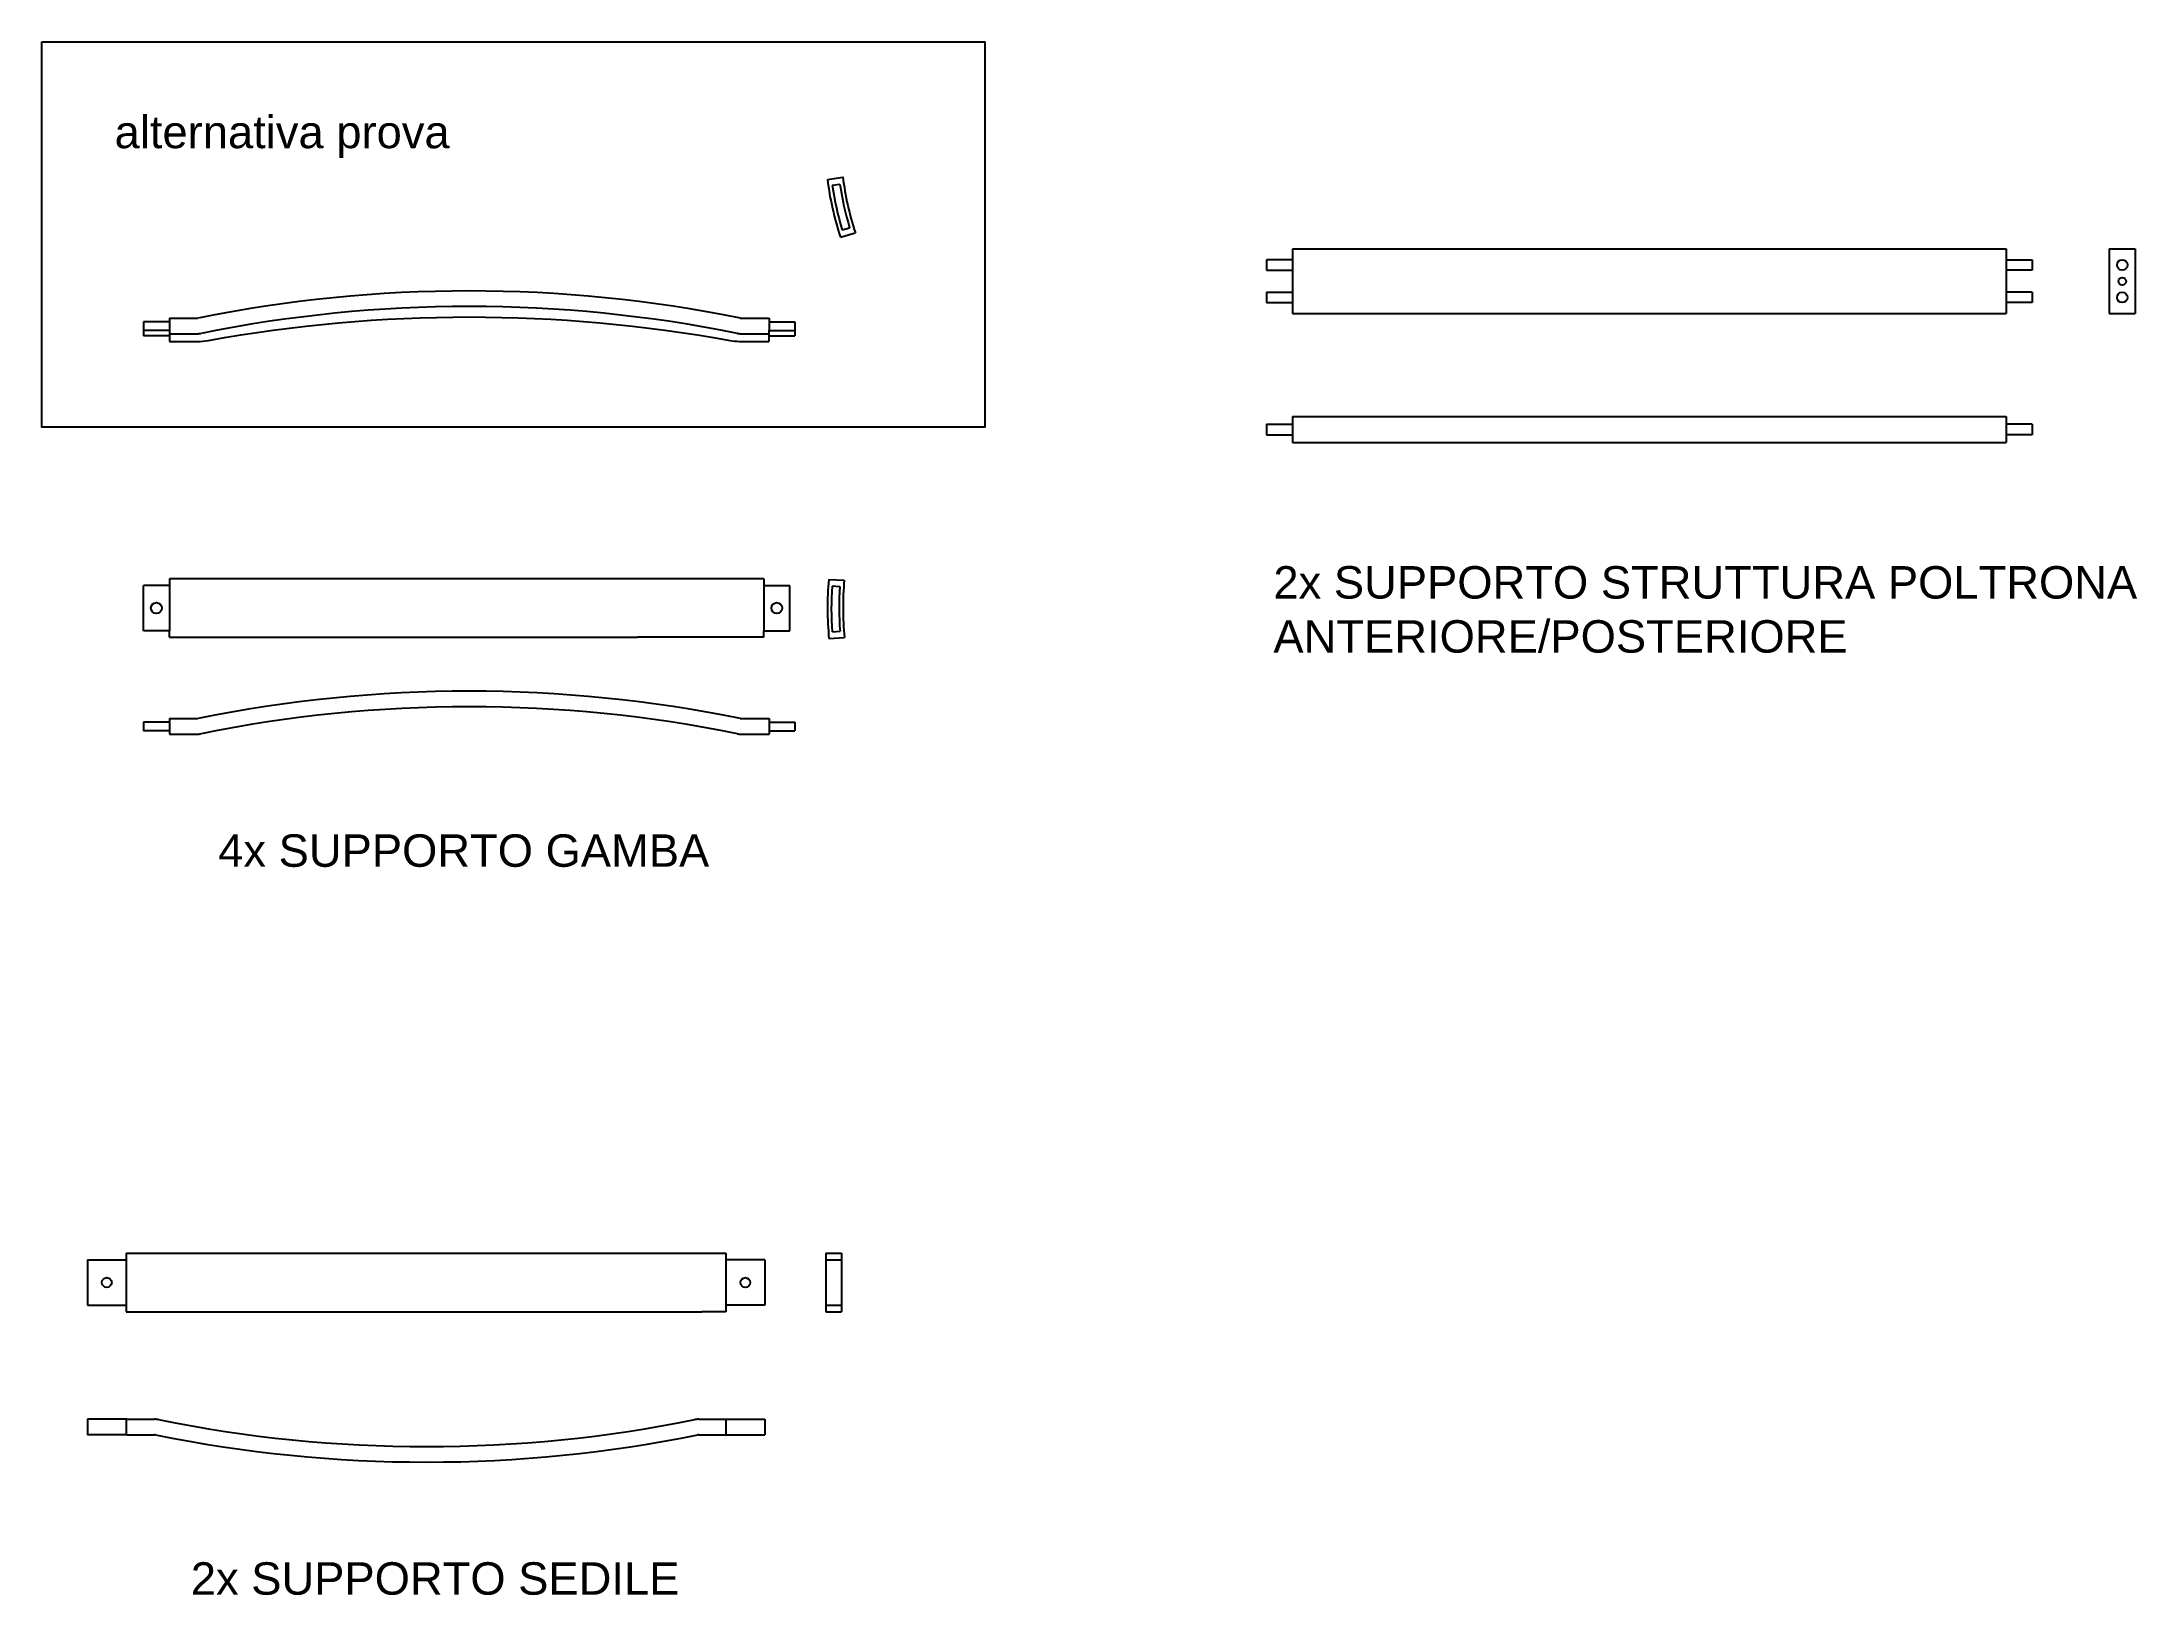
# Model space of a CAD drawing. Header units: millimetres. Extents: x -29 to 1292, y 25 to 454.
# Drawn here: x 885.7 to 1047.1, y 276.6 to 396.3 of the extents above; entities that cross this region are included whole.
import ezdxf

# ---------------------------------------------------------------- set-up
doc = ezdxf.new("R2010")
doc.units = ezdxf.units.MM
doc.layers.get('0').update_dxf_attribs({"color": 70})
doc.layers.add('G-ANNO-TEXT', color=3, linetype='Continuous')
doc.layers.add('VITIGIUSTO', color=61, linetype='Continuous')
doc.styles.get("Standard").update_dxf_attribs({"font": 'arial.ttf'})

msp = doc.modelspace()

# ---------------------------------------------------------------- texts
at = {"insert": (891.3, 390.64), "char_height": 2.5, "attachment_point": 1}
msp.add_mtext_dynamic_manual_height_columns('alternativa prova', width=25.5402, gutter_width=12.5, heights=[0], dxfattribs=at)
at = {"layer": 'G-ANNO-TEXT', "char_height": 2.5, "attachment_point": 1}
for s, width, heights, insert in [('2x SUPPORTO STRUTTURA POLTRONA ANTERIORE/POSTERIORE', 71.1225, [9.41], (980.58, 355.93)), ('4x SUPPORTO GAMBA', 39.678, [0], (899.28, 335.26)), ('2x SUPPORTO SEDILE', 39.678, [0], (897.17, 279.16))]:
    msp.add_mtext_dynamic_manual_height_columns(s, width=width, gutter_width=12.5, heights=heights, dxfattribs=dict(at, insert=insert))

# ---------------------------------------------------------------- linework, layer by layer
for p, q in [((946.22, 385.73), (947.41, 385.92)), ((946.58, 385.29), (947.18, 385.38)), ((947.22, 381.28), (948.37, 381.62)), ((947.35, 381.84), (947.93, 382.01)), ((982.04, 379.54), (980.04, 379.54)), ((980.04, 379.54), (980.04, 378.74)), ((982.04, 380.39), (1037.04, 380.39)), ((982.04, 380.39), (982.04, 375.39)), ((1037.04, 380.39), (1037.04, 375.39)), ((1037.04, 379.54), (1039.04, 379.54)), ((1039.04, 379.54), (1039.04, 378.74)), ((1044.98, 380.39), (1044.98, 375.39)), ((1044.98, 380.39), (1046.98, 380.39)), ((1046.98, 380.39), (1046.98, 375.39)), ((980.04, 378.74), (982.04, 378.74)), ((1039.04, 378.74), (1037.04, 378.74)), ((980.04, 377.04), (982.04, 377.04)), ((980.04, 377.04), (980.04, 376.24)), ((980.04, 376.24), (982.04, 376.24)), ((1039.04, 377.04), (1037.04, 377.04)), ((1039.04, 376.24), (1037.04, 376.24)), ((1039.04, 377.04), (1039.04, 376.24)), ((893.52, 374.75), (893.52, 373.67)), ((895.52, 374.75), (893.52, 374.75)), ((895.52, 375.04), (897.65, 375.04)), ((895.52, 375.04), (895.52, 373.25)), ((939.58, 375.04), (941.72, 375.04)), ((941.72, 375.04), (941.71, 373.25)), ((941.72, 374.75), (943.72, 374.75)), ((943.72, 374.75), (943.72, 373.67)), ((982.04, 375.39), (1037.04, 375.39)), ((1044.98, 375.39), (1046.98, 375.39)), ((895.52, 374.1), (893.52, 374.1)), ((895.52, 373.67), (893.52, 373.67)), ((895.52, 373.84), (897.65, 373.84)), ((939.58, 373.84), (941.72, 373.84)), ((941.72, 374.1), (943.72, 374.1)), ((941.72, 373.67), (943.72, 373.67)), ((980.04, 366.86), (980.04, 366.06)), ((980.04, 366.86), (982.04, 366.86)), ((982.04, 367.46), (1037.04, 367.46)), ((982.04, 367.46), (982.04, 365.46)), ((1037.04, 367.46), (1037.04, 365.46)), ((1039.04, 366.86), (1037.04, 366.86)), ((1039.04, 366.86), (1039.04, 366.06)), ((980.04, 366.06), (982.04, 366.06)), ((982.04, 365.46), (1037.04, 365.46)), ((1039.04, 366.06), (1037.04, 366.06)), ((895.52, 354.45), (893.52, 354.45)), ((893.52, 350.95), (893.52, 354.45)), ((941.32, 354.95), (895.52, 354.95)), ((895.52, 354.95), (895.52, 354.45)), ((895.52, 354.45), (895.52, 350.95)), ((941.32, 354.95), (941.32, 354.45)), ((941.32, 354.45), (943.32, 354.45)), ((941.32, 354.45), (941.32, 350.95)), ((943.32, 350.95), (943.32, 354.45)), ((946.32, 354.91), (947.52, 354.84)), ((946.58, 354.4), (947.18, 354.36)), ((895.52, 350.95), (893.52, 350.95)), ((895.52, 350.45), (895.52, 350.95)), ((895.52, 350.45), (931.58, 350.45)), ((941.32, 350.45), (931.58, 350.45)), ((941.32, 350.45), (941.32, 350.95)), ((941.32, 350.95), (943.32, 350.95)), ((946.34, 350.35), (947.54, 350.43)), ((946.6, 350.87), (947.19, 350.91)), ((893.52, 343.9), (893.52, 343.25)), ((895.52, 343.9), (893.52, 343.9)), ((895.52, 344.18), (897.65, 344.18)), ((895.52, 344.18), (895.52, 342.98)), ((939.58, 344.18), (941.72, 344.18)), ((941.72, 344.18), (941.72, 342.98)), ((941.72, 343.9), (943.72, 343.9)), ((943.72, 343.9), (943.72, 343.25)), ((895.52, 343.25), (893.52, 343.25)), ((895.52, 342.98), (897.65, 342.98)), ((939.58, 342.98), (941.72, 342.98)), ((941.72, 343.25), (943.72, 343.25)), ((889.2, 302.47), (892.2, 302.47)), ((889.2, 302.47), (889.2, 298.97)), ((892.2, 302.97), (892.2, 298.47)), ((938.4, 302.97), (938.4, 298.47)), ((941.4, 302.47), (938.4, 302.47)), ((941.4, 302.47), (941.4, 298.97)), ((946.11, 302.97), (947.31, 302.97)), ((946.11, 302.97), (946.11, 298.47)), ((946.11, 302.47), (947.31, 302.47)), ((947.31, 302.97), (947.31, 298.47)), ((889.2, 298.97), (892.2, 298.97)), ((941.4, 298.97), (938.4, 298.97)), ((946.11, 298.97), (947.31, 298.97)), ((892.2, 298.47), (894.06, 298.47)), ((894.06, 298.47), (936.54, 298.47)), ((938.4, 298.47), (936.54, 298.47)), ((946.11, 298.47), (947.31, 298.47)), ((889.2, 290.18), (889.2, 288.98)), ((892.24, 290.18), (889.2, 290.18)), ((892.24, 288.98), (889.2, 288.98)), ((892.2, 290.18), (892.2, 288.98)), ((892.24, 290.18), (894.38, 290.18)), ((892.24, 288.98), (894.38, 288.98)), ((936.31, 290.18), (938.34, 290.18)), ((936.31, 288.98), (938.44, 288.98)), ((938.34, 290.18), (941.4, 290.18)), ((938.4, 290.18), (938.4, 288.98)), ((938.44, 288.98), (941.4, 288.98)), ((941.4, 290.18), (941.4, 288.98))]:
    msp.add_line(p, q)
at = {"linetype": 'Continuous', "ltscale": 0.03}
msp.add_line((892.2, 302.97), (938.4, 302.97), dxfattribs=at)
msp.add_lwpolyline([(885.7, 396.33), (958.34, 396.33), (958.34, 366.64), (885.7, 366.64)], close=True)
msp.add_lwpolyline([(895.52, 373.25), (897.65, 373.25, 0.045028), (898.53, 373.32, -0.090239), (938.7, 373.32, 0.038377), (939.45, 373.25), (941.71, 373.25)], format="xyb")
for centre in [(1045.98, 379.14), (1045.98, 376.64)]:
    msp.add_circle(centre, 0.4)
for centre, radius, start, end in [((969.89, 388.69), 22.65, 187.0153, 198.1896), ((969.89, 388.69), 23.85, 187.1162, 198.0887), ((969.89, 388.69), 23.55, 188.3085, 196.8963), ((969.89, 388.69), 22.95, 188.2899, 196.9149), ((918.62, 271.89), 105.25, 78.5503, 101.4497), ((897.65, 375.45), 0.411, 270, 280.3127), ((918.62, 271.89), 104.05, 78.5459, 101.4541), ((939.58, 375.45), 0.411, 259.6873, 270), ((897.65, 375.45), 1.61, 270, 280.8767), ((939.58, 375.45), 1.61, 259.1233, 270), ((970.07, 352.75), 23.85, 174.8042, 185.7767), ((970.07, 352.75), 23.55, 175.9965, 184.5843), ((970.07, 352.75), 22.95, 175.9779, 184.6029), ((970.07, 352.75), 22.65, 174.7033, 185.8776), ((918.62, 241.04), 105.25, 78.5503, 101.4497), ((897.65, 344.59), 0.411, 270, 280.3127), ((918.62, 241.04), 104.05, 78.5459, 101.4541), ((939.58, 344.59), 0.411, 259.6873, 270), ((897.65, 344.59), 1.61, 270, 280.8767), ((939.58, 344.59), 1.61, 259.1233, 270), ((894.38, 288.57), 1.61, 79.1233, 90), ((894.38, 288.57), 0.411, 79.6873, 90), ((915.34, 392.13), 105.25, 258.5503, 281.4497), ((915.34, 392.13), 104.05, 258.5459, 281.4541), ((936.31, 288.57), 1.61, 90, 100.8767), ((936.31, 288.57), 0.411, 90, 100.3127)]:
    msp.add_arc(centre, radius, start, end)
at = {"layer": 'VITIGIUSTO'}
for centre, radius in [((1045.98, 377.89), 0.293), ((894.52, 352.7), 0.417), ((942.32, 352.7), 0.417), ((890.7, 300.72), 0.377), ((939.9, 300.72), 0.377)]:
    msp.add_circle(centre, radius, dxfattribs=at)

msp.set_redraw_order([(e.dxf.handle, doc.entitydb.next_handle()) for e in msp.query("TEXT MTEXT ATTDEF DIMENSION ARC_DIMENSION")])  # texts and dimensions are drawn at this point

doc.saveas('drawing.dxf')
